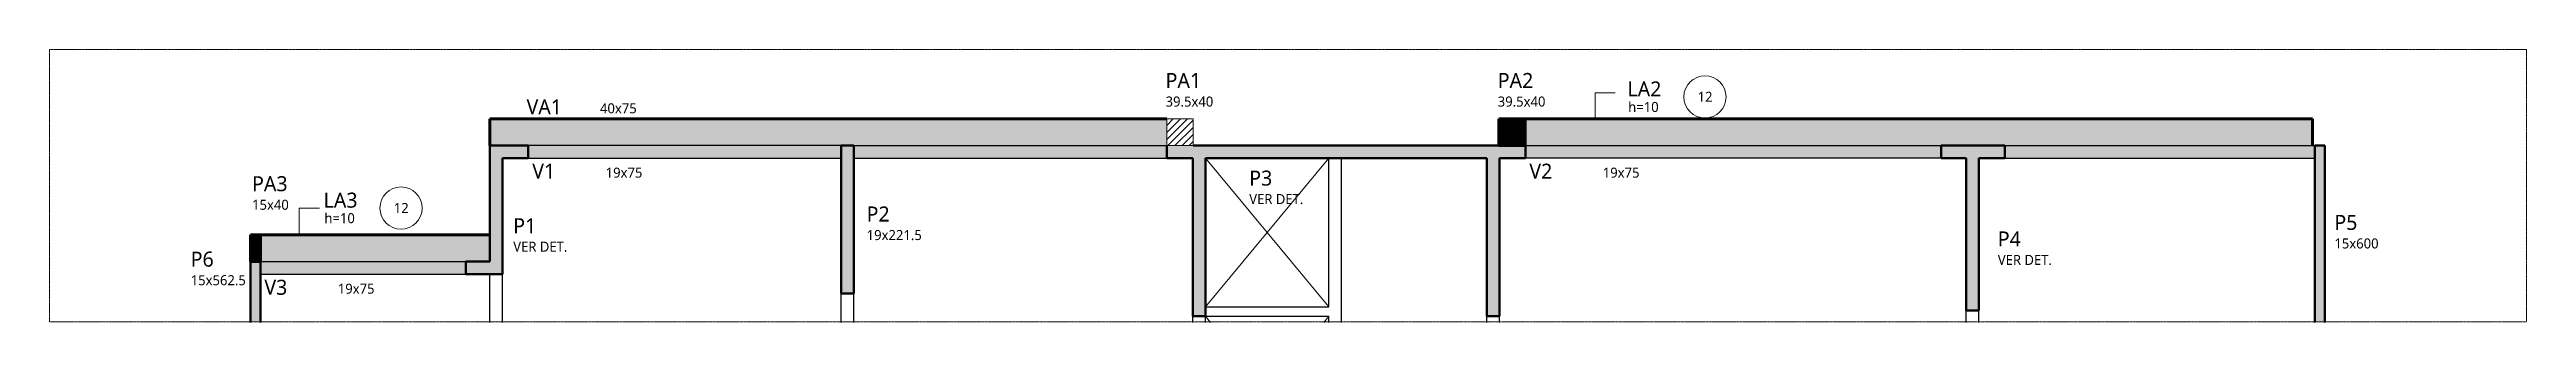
# Model space of a CAD drawing. Header units: centimetres. Extents: x -1981 to 73905, y -3196 to 88043.
# Drawn here: x 48812 to 52522, y 443 to 851 of the extents above; entities that cross this region are included whole.
import ezdxf

# ---------------------------------------------------------------- set-up
doc = ezdxf.new("R2010")
doc.units = ezdxf.units.CM
doc.linetypes.add('Hidden', pattern=[0.714375, 0.47625, -0.238125])
doc.layers.add('A-DETL', color=7, linetype='Continuous', lineweight=18, true_color=0x00a600)
for name, color, linetype, lineweight in [('A-DETL-GENF', 7, 'Continuous', 18), ('A-FLOR', 7, 'Continuous', 25), ('A-FLOR-IDEN', 7, 'Continuous', 9), ('S-BEAM', 7, 'Continuous', 25), ('S-BEAM-IDEN', 7, 'Continuous', 9), ('S-COLS', 7, 'Continuous', 25), ('S-COLS-IDEN', 7, 'Continuous', 9)]:
    doc.layers.add(name, color=color, linetype=linetype, lineweight=lineweight)
doc.styles.add('Gadugi', font='gadugi.ttf', dxfattribs={"height": 15})
doc.styles.add('Gadugi_2', font='gadugi.ttf', dxfattribs={"height": 0.2})
doc.styles.add('Gadugi_3', font='gadugi.ttf', dxfattribs={"height": 22.5})

msp = doc.modelspace()

# ---------------------------------------------------------------- texts
at = {"layer": 'A-FLOR-IDEN', "attachment_point": 1}
for s, insert, char_height, width, style in [('LA2', (51175.48, 803.01), 22.5, 63.7342, 'Gadugi_3'), ('12', (51280.58, 787.51), 15, 27.6582, 'Gadugi'), ('h=10', (51176.65, 772.3), 15, 59.5253, 'Gadugi'), ('LA3', (49222.55, 636.74), 22.5, 63.7342, 'Gadugi_3'), ('h=10', (49223.72, 606.03), 15, 59.5253, 'Gadugi'), ('12', (49327.65, 621.25), 15, 27.6582, 'Gadugi')]:
    msp.add_mtext(s, dxfattribs=dict(at, insert=insert, char_height=char_height, width=width, style=style))
at = {"layer": 'S-BEAM-IDEN', "attachment_point": 1}
for s, insert, char_height, width, style in [('VA1', (49526.55, 776.24), 22.5, 69.7468, 'Gadugi_3'), ('40x75', (49636.5, 770.33), 15, 67.3417, 'Gadugi'), ('V1', (49535.07, 680.03), 22.5, 45.0949, 'Gadugi_3'), ('19x75', (49645.02, 674.12), 15, 67.3417, 'Gadugi'), ('V2', (51028.56, 680.03), 22.5, 45.0949, 'Gadugi_3'), ('19x75', (51138.51, 674.12), 15, 67.3417, 'Gadugi'), ('V3', (49133.83, 506.46), 22.5, 45.0949, 'Gadugi_3'), ('19x75', (49243.78, 500.56), 15, 67.3417, 'Gadugi')]:
    msp.add_mtext(s, dxfattribs=dict(at, insert=insert, char_height=char_height, width=width, style=style))
at = {"layer": 'S-COLS-IDEN', "attachment_point": 1}
for s, insert, char_height, width, style in [('39.5x40', (50483.71, 780.41), 15, 86.5822, 'Gadugi'), ('PA1', (50483.71, 815.64), 22.5, 67.3417, 'Gadugi_3'), ('39.5x40', (50981.21, 780.41), 15, 86.5822, 'Gadugi'), ('PA2', (50981.21, 815.64), 22.5, 67.3417, 'Gadugi_3'), ('P3', (50609.01, 669.72), 22.5, 42.6899, 'Gadugi_3'), ('PA3', (49115.4, 661.33), 22.5, 67.3417, 'Gadugi_3'), ('15x40', (49115.4, 626.1), 15, 67.3417, 'Gadugi'), ('P1', (49506.61, 598.48), 22.5, 42.6899, 'Gadugi_3'), ('P2', (50035.94, 616.03), 22.5, 42.6899, 'Gadugi_3'), ('P5', (52234.36, 603.48), 22.5, 42.6899, 'Gadugi_3'), ('19x221.5', (50035.94, 580.79), 15, 100.4114, 'Gadugi'), ('P4', (51730.27, 578.72), 22.5, 42.6899, 'Gadugi_3'), ('15x600', (52234.36, 568.24), 15, 81.1709, 'Gadugi'), ('P6', (49023.46, 548.5), 22.5, 42.6899, 'Gadugi_3'), ('15x562.5', (49023.46, 513.27), 15, 100.4114, 'Gadugi')]:
    msp.add_mtext(s, dxfattribs=dict(at, insert=insert, char_height=char_height, width=width, style=style))

# ---------------------------------------------------------------- blocks, each defined once
blk = doc.blocks.new('TQS - Pilar Polig_5 - TQS Column-2591314-DM G 009 - DETALHE NORTE PAV 16')
at = {"layer": 'S-COLS', "true_color": 0x808080}
blk.add_hatch(color=8, dxfattribs=at).paths.add_polyline_path([(-9.3, 150.1), (-9.3, -77.5), (-48, -77.5), (-48, -96.5), (47, -96.5), (47, -77.5), (9.7, -77.5), (9.7, 150.1)], flags=0)
at = {"layer": 'S-COLS', "lineweight": 50}
for p, q in [((-9.3, -77.5), (-9.3, 150.1)), ((-9.3, 150.1), (9.7, 150.1)), ((9.7, 150.1), (9.7, -77.5)), ((-48, -96.5), (-48, -77.5)), ((-48, -77.5), (-9.3, -77.5)), ((47, -96.5), (-48, -96.5)), ((9.7, -77.5), (47, -77.5)), ((47, -77.5), (47, -96.5))]:
    blk.add_line(p, q, dxfattribs=at)
blk = doc.blocks.new('PED_TAG_PILAR_R04 - PILAR VER DET_-2523782-DM G 009 - DETALHE NORTE PAV 16')
at = {"layer": 'S-COLS-IDEN', "insert": (0.115, -0.633), "char_height": 0.2, "width": 1.37089, "attachment_point": 1, "style": 'Gadugi_2'}
blk.add_mtext('VER DET.', dxfattribs=at)
blk = doc.blocks.new('PED_TAG_LAJE_R03 - TÍTULO_ESPESSURA_REBAIXO _LADO_-2582900-DM G 009 - DETALHE NORTE PAV 16')
at = {"layer": 'A-FLOR-IDEN'}
blk.add_circle((1.073, 0), 0.421, dxfattribs=at)

# ---------------------------------------------------------------- hatches: boundary and pattern name
at = {"layer": 'A-DETL-GENF', "true_color": 0x808080}
h = msp.add_hatch(dxfattribs=at)
h.set_pattern_fill('FP_7', color=8, style=0, pattern_type=2)
h.set_pattern_definition([(45, (50871.694, 1516), (-5.3033, 5.3033), [])])
h.paths.add_polyline_path([(50524.85, 707.12), (50524.85, 747.12), (50485.35, 747.12), (50485.35, 707.12)], flags=0)
at = {"layer": 'A-FLOR', "true_color": 0xffffcc}
for points in [[(51022.35, 707.12), (52201.34, 707.12), (52201.34, 747.12), (51022.35, 747.12)], [(49471.33, 533.55), (49471.33, 573.55), (49127.83, 573.55), (49127.83, 533.55), (49435.58, 533.55)]]:
    msp.add_hatch(color=7, dxfattribs=at).paths.add_polyline_path(points, flags=0)
at = {"layer": 'S-BEAM', "true_color": 0xffffcc}
for points in [[(49529.08, 707.12), (50485.35, 707.12), (50485.35, 747.12), (49471.35, 747.12), (49471.35, 707.12), (49490.33, 707.12)], [(49529.08, 688.12), (49997.83, 688.12), (49997.83, 707.12), (49529.08, 707.12)], [(50485.35, 688.12), (50485.58, 688.12), (50485.58, 707.12), (50016.83, 707.12), (50016.83, 688.12)], [(51645.59, 688.12), (51645.59, 707.12), (51022.57, 707.12), (51022.57, 688.12)], [(51740.59, 688.12), (52204.84, 688.12), (52204.84, 707.12), (51740.59, 707.12)], [(49435.58, 514.55), (49435.58, 533.55), (49127.83, 533.55), (49127.83, 514.55)]]:
    msp.add_hatch(color=7, dxfattribs=at).paths.add_polyline_path(points, flags=0)
at = {"layer": 'S-COLS', "true_color": 0x808080}
for points in [[(51022.35, 707.12), (51022.35, 747.12), (50982.85, 747.12), (50982.85, 707.12)], [(49435.58, 514.55), (49490.33, 514.55), (49490.33, 688.12), (49529.08, 688.12), (49529.08, 707.12), (49471.33, 707.12), (49471.33, 533.55), (49435.58, 533.55)], [(50016.83, 485.65), (50016.83, 707.12), (49997.83, 707.12), (49997.83, 485.65)], [(50983.83, 452.12), (50983.83, 688.12), (51022.57, 688.12), (51022.57, 707.12), (50485.58, 707.12), (50485.58, 688.12), (50524.33, 688.12), (50524.33, 452.12), (50543.33, 452.12), (50543.33, 688.12), (50964.83, 688.12), (50964.83, 452.12)], [(52219.84, 442.7), (52219.84, 707.12), (52204.84, 707.12), (52204.84, 442.7)], [(49127.83, 533.55), (49127.83, 573.55), (49112.83, 573.55), (49112.83, 533.55)], [(49127.83, 442.7), (49127.83, 533.55), (49112.83, 533.55), (49112.83, 442.7)]]:
    msp.add_hatch(color=8, dxfattribs=at).paths.add_polyline_path(points, flags=0)

# ---------------------------------------------------------------- linework, layer by layer
at = {"layer": 'A-DETL', "color": 7, "linetype": 'Hidden'}
for p, q in [((48812.05, 850.56), (48812.05, 443.56)), ((52522.05, 850.56), (48812.05, 850.56)), ((52522.05, 443.56), (52522.05, 850.56)), ((48812.05, 443.56), (52522.05, 443.56))]:
    msp.add_line(p, q, dxfattribs=at)
at = {"layer": 'A-DETL', "color": 7}
for p, q in [((51127.23, 745.98), (51127.23, 785.98)), ((51127.23, 785.98), (51157.23, 785.98)), ((50485.35, 747.12), (50485.35, 707.12)), ((50524.85, 747.12), (50485.35, 747.12)), ((50524.85, 707.12), (50524.85, 747.12)), ((50485.35, 707.12), (50524.85, 707.12)), ((50728.33, 466.12), (50543.33, 688.12)), ((50728.33, 688.12), (50543.33, 466.12)), ((49186.18, 573.55), (49186.18, 613.55)), ((49186.18, 613.55), (49216.18, 613.55)), ((50543.33, 452.12), (50551.14, 442.7)), ((50720.52, 442.7), (50728.33, 452.12))]:
    msp.add_line(p, q, dxfattribs=at)
at = {"layer": 'A-FLOR', "color": 190, "lineweight": 70, "true_color": 0x8000ff}
for p, q in [((51022.35, 747.12), (52201.34, 747.12)), ((52201.34, 747.12), (52201.34, 707.12)), ((49127.83, 573.55), (49471.33, 573.55))]:
    msp.add_line(p, q, dxfattribs=at)
at = {"layer": 'S-BEAM', "color": 190, "lineweight": 70, "true_color": 0x8000ff}
for q in [(49471.35, 707.12), (50485.35, 747.12)]:
    msp.add_line((49471.35, 747.12), q, dxfattribs=at)
at = {"layer": 'S-BEAM'}
for p, q in [((49997.83, 707.12), (49529.08, 707.12)), ((50016.83, 707.12), (50485.35, 707.12)), ((51022.57, 707.12), (51645.59, 707.12)), ((51740.59, 707.12), (52204.84, 707.12)), ((49529.08, 688.12), (49997.83, 688.12)), ((50016.83, 688.12), (50485.58, 688.12)), ((50728.33, 466.12), (50728.33, 688.12)), ((50747.33, 442.7), (50747.33, 688.12)), ((51645.59, 688.12), (51022.57, 688.12)), ((51740.59, 688.12), (52204.84, 688.12)), ((49127.83, 533.55), (49435.58, 533.55)), ((49127.83, 514.55), (49435.58, 514.55)), ((49471.33, 442.7), (49471.33, 514.55)), ((49490.33, 442.7), (49490.33, 514.55)), ((49997.83, 442.7), (49997.83, 485.65)), ((50016.83, 442.7), (50016.83, 485.65)), ((50524.33, 442.7), (50524.33, 452.12)), ((50543.33, 466.12), (50728.33, 466.12)), ((50543.33, 442.7), (50543.33, 452.12)), ((50543.33, 452.12), (50728.33, 452.12)), ((50728.33, 442.7), (50728.33, 452.12)), ((50964.83, 442.7), (50964.83, 452.12)), ((50983.83, 442.7), (50983.83, 452.12)), ((51682.84, 442.7), (51682.84, 460.55)), ((51701.84, 442.7), (51701.84, 460.55))]:
    msp.add_line(p, q, dxfattribs=at)
at = {"layer": 'S-COLS', "color": 190, "lineweight": 70, "true_color": 0x8000ff}
for p, q in [((50982.85, 707.12), (50982.85, 747.12)), ((50982.85, 747.12), (51022.35, 747.12)), ((51022.35, 747.12), (51022.35, 707.12)), ((51022.35, 707.12), (50982.85, 707.12)), ((49112.83, 533.55), (49112.83, 573.55)), ((49112.83, 573.55), (49127.83, 573.55)), ((49127.83, 573.55), (49127.83, 533.55)), ((49127.83, 533.55), (49112.83, 533.55))]:
    msp.add_line(p, q, dxfattribs=at)
at = {"layer": 'S-COLS', "lineweight": 50}
for p, q in [((49471.33, 533.55), (49471.33, 707.12)), ((49471.33, 707.12), (49529.08, 707.12)), ((49529.08, 707.12), (49529.08, 688.12)), ((49997.83, 485.65), (49997.83, 707.12)), ((49997.83, 707.12), (50016.83, 707.12)), ((50016.83, 707.12), (50016.83, 485.65)), ((50485.58, 688.12), (50485.58, 707.12)), ((50524.85, 707.12), (51022.57, 707.12)), ((51022.57, 707.12), (51022.57, 688.12)), ((52204.84, 442.7), (52204.84, 707.12)), ((52204.84, 707.12), (52219.84, 707.12)), ((52219.84, 707.12), (52219.84, 442.7)), ((49529.08, 688.12), (49490.33, 688.12)), ((49490.33, 688.12), (49490.33, 514.55)), ((50524.33, 688.12), (50485.58, 688.12)), ((50524.33, 452.12), (50524.33, 688.12)), ((50964.83, 688.12), (50543.33, 688.12)), ((50543.33, 688.12), (50543.33, 452.12)), ((50964.83, 452.12), (50964.83, 688.12)), ((51022.57, 688.12), (50983.83, 688.12)), ((50983.83, 688.12), (50983.83, 452.12)), ((49112.83, 442.7), (49112.83, 533.55)), ((49112.83, 533.55), (49127.83, 533.55)), ((49127.83, 533.55), (49127.83, 442.7)), ((49435.58, 514.55), (49435.58, 533.55)), ((49435.58, 533.55), (49471.33, 533.55)), ((49490.33, 514.55), (49435.58, 514.55)), ((50016.83, 485.65), (49997.83, 485.65)), ((50543.33, 452.12), (50524.33, 452.12)), ((50983.83, 452.12), (50964.83, 452.12))]:
    msp.add_line(p, q, dxfattribs=at)

# ---------------------------------------------------------------- block references
at = {"layer": 'A-FLOR-IDEN', "xscale": 74.99999999999996, "yscale": 74.99999999999996, "zscale": 74.99999999999996}
for p in [(51211.05, 779.86), (49258.12, 613.59)]:
    msp.add_blockref('PED_TAG_LAJE_R03 - TÍTULO_ESPESSURA_REBAIXO _LADO_-2582900-DM G 009 - DETALHE NORTE PAV 16', p, dxfattribs=at)
at = {"layer": 'S-COLS', "rotation": 180}
msp.add_blockref('TQS - Pilar Polig_5 - TQS Column-2591314-DM G 009 - DETALHE NORTE PAV 16', (51692.56, 610.64), dxfattribs=at)
at = {"layer": 'S-COLS-IDEN', "xscale": 74.99999999999996, "yscale": 74.99999999999996, "zscale": 74.99999999999996}
for p in [(50600.39, 682.07), (49498, 610.83), (51721.65, 591.08)]:
    msp.add_blockref('PED_TAG_PILAR_R04 - PILAR VER DET_-2523782-DM G 009 - DETALHE NORTE PAV 16', p, dxfattribs=at)

msp.set_redraw_order([(e.dxf.handle, doc.entitydb.next_handle()) for e in msp.query("TEXT MTEXT ATTDEF DIMENSION ARC_DIMENSION")])  # texts and dimensions are drawn at this point

doc.saveas('drawing.dxf')
